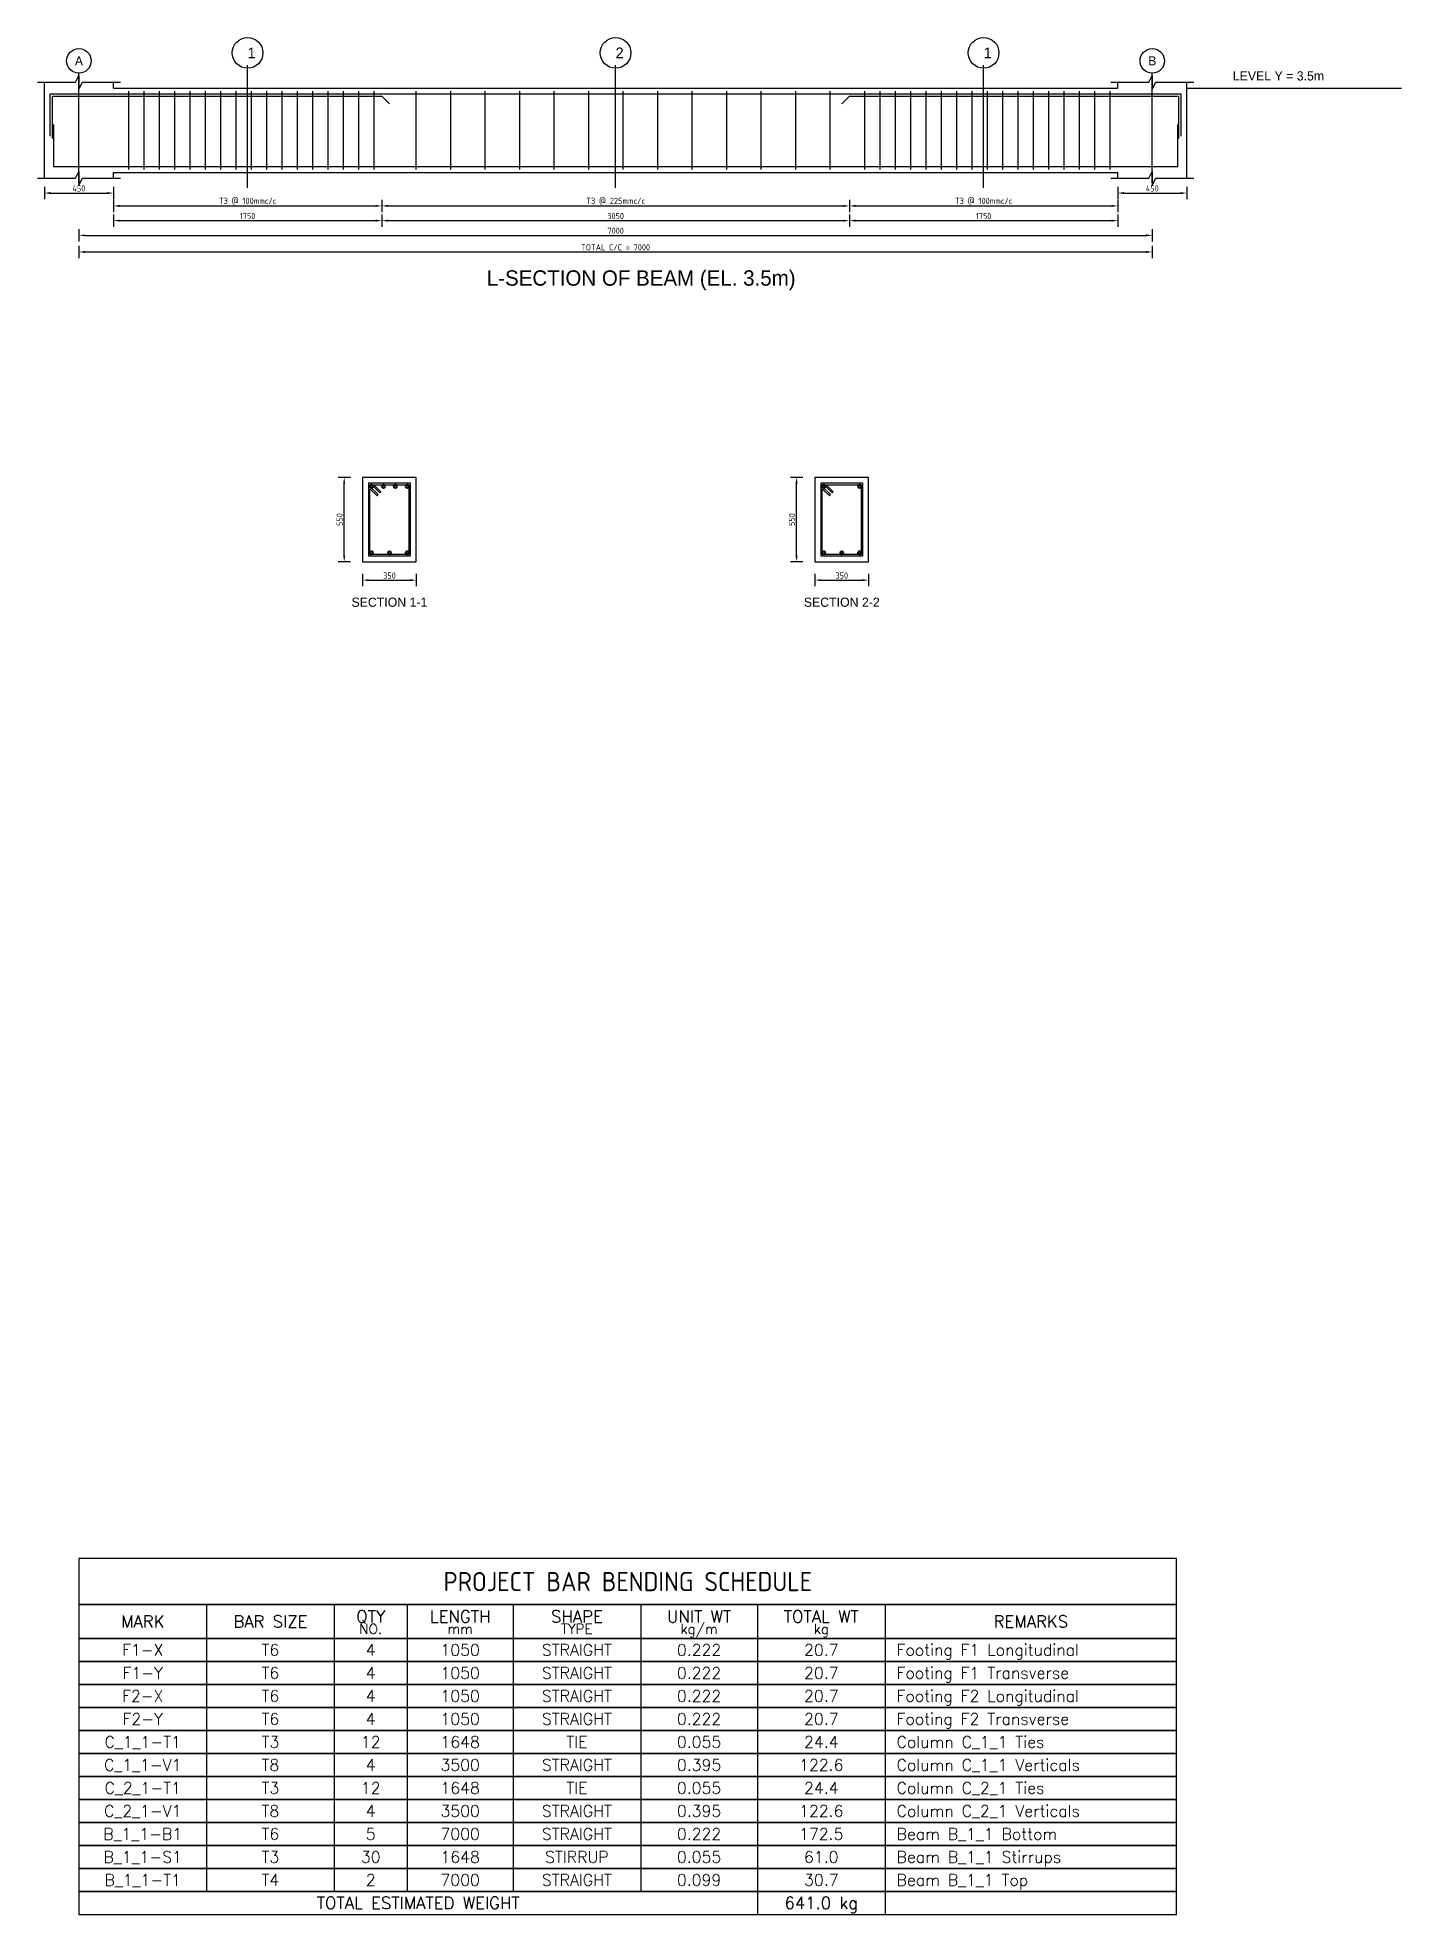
# Model space of a CAD drawing. Header units: metres. Extents: x -4073 to 22081, y -47896 to 1700.
# Drawn here: x -270 to 8625, y -47896 to -35657 of the extents above; entities that cross this region are included whole.
import ezdxf
from ezdxf.enums import TextEntityAlignment as Align

# ---------------------------------------------------------------- set-up
doc = ezdxf.new("R2010")
doc.units = ezdxf.units.M
for name, color, linetype in [('BEAM', 7, 'Continuous'), ('BREAK_LINE', 7, 'Continuous'), ('CEN', 132, 'Continuous'), ('COLUMN', 7, 'Continuous'), ('DIM_LINEAR', 3, 'Continuous'), ('REBAR', 2, 'Continuous'), ('SCHEDULE', 7, 'Continuous'), ('STIRRUP', 135, 'Continuous'), ('TEXT', 151, 'Continuous')]:
    doc.layers.add(name, color=color, linetype=linetype)
doc.layers.add('Rebar_hatch', color=2, linetype='Continuous', lineweight=50)
doc.styles.add('Dimension', font='isocp')
doc.styles.add('Schedule', font='romans')
doc.styles.add('Title', font='isocp')
doc.dimstyles.new('Linear', dxfattribs={"dimtxt": 40, "dimasz": 40, "dimexe": 40, "dimexo": 40, "dimgap": 10, "dimtad": 1, "dimdsep": 46, "dimtxsty": 'Dimension', "dimcen": 2.5, "dimclrd": 132, "dimclre": 132, "dimclrt": 151, "dimazin": 3, "dimtfac": 1, "dimtmove": 0, "dimatfit": 3, "dimfxl": 40, "dimfxlon": 1})

msp = doc.modelspace()

# ---------------------------------------------------------------- texts
at = {"layer": 'DIM_LINEAR'}
for s, p in [('1', (1100, -35792)), ('2', (3500, -35792)), ('1', (5900, -35792))]:
    msp.add_text(s, height=70, dxfattribs=at).set_placement(p)
at = {"layer": 'SCHEDULE'}
for s, height, style, p in [('PROJECT BAR BENDING SCHEDULE', 125, 'Title', (3579.375, -45725)), ('MARK', 78.75, 'Schedule', (416.25, -45985.25)), ('BAR SIZE', 78.75, 'Schedule', (1248.75, -45985.25)), ('QTY', 78.75, 'Schedule', (1903.125, -45952.175)), ('NO.', 64.575, 'Schedule', (1903.125, -46033.76)), ('LENGTH', 78.75, 'Schedule', (2486.25, -45952.175)), ('SHAPE', 78.75, 'Schedule', (3247.5, -45952.175)), ('TYPE', 64.575, 'Schedule', (3247.5, -46033.76)), ('UNIT WT', 78.75, 'Schedule', (4044.375, -45952.175)), ('kg/m', 64.575, 'Schedule', (4044.375, -46033.76)), ('TOTAL WT', 78.75, 'Schedule', (4841.25, -45952.175)), ('kg', 64.575, 'Schedule', (4841.25, -46033.76)), ('REMARKS', 78.75, 'Schedule', (6208.125, -45985.25)), ('F1-X', 75, 'Schedule', (416.25, -46170.5)), ('T6', 75, 'Schedule', (1248.75, -46170.5)), ('4', 75, 'Schedule', (1903.125, -46170.5)), ('1050', 75, 'Schedule', (2486.25, -46170.5)), ('mm', 64.575, 'Schedule', (2486.25, -46033.76)), ('STRAIGHT', 75, 'Schedule', (3247.5, -46170.5)), ('0.222', 75, 'Schedule', (4044.375, -46170.5)), ('20.7', 75, 'Schedule', (4841.25, -46170.5)), ('F1-Y', 75, 'Schedule', (416.25, -46320.5)), ('T6', 75, 'Schedule', (1248.75, -46320.5)), ('4', 75, 'Schedule', (1903.125, -46320.5)), ('1050', 75, 'Schedule', (2486.25, -46320.5)), ('STRAIGHT', 75, 'Schedule', (3247.5, -46320.5)), ('0.222', 75, 'Schedule', (4044.375, -46320.5)), ('20.7', 75, 'Schedule', (4841.25, -46320.5)), ('F2-X', 75, 'Schedule', (416.25, -46470.5)), ('T6', 75, 'Schedule', (1248.75, -46470.5)), ('4', 75, 'Schedule', (1903.125, -46470.5)), ('1050', 75, 'Schedule', (2486.25, -46470.5)), ('STRAIGHT', 75, 'Schedule', (3247.5, -46470.5)), ('0.222', 75, 'Schedule', (4044.375, -46470.5)), ('20.7', 75, 'Schedule', (4841.25, -46470.5)), ('F2-Y', 75, 'Schedule', (416.25, -46620.5)), ('T6', 75, 'Schedule', (1248.75, -46620.5)), ('4', 75, 'Schedule', (1903.125, -46620.5)), ('1050', 75, 'Schedule', (2486.25, -46620.5)), ('STRAIGHT', 75, 'Schedule', (3247.5, -46620.5)), ('0.222', 75, 'Schedule', (4044.375, -46620.5)), ('20.7', 75, 'Schedule', (4841.25, -46620.5)), ('C_1_1-T1', 75, 'Schedule', (416.25, -46770.5)), ('T3', 75, 'Schedule', (1248.75, -46770.5)), ('12', 75, 'Schedule', (1903.125, -46770.5)), ('1648', 75, 'Schedule', (2486.25, -46770.5)), ('TIE', 75, 'Schedule', (3247.5, -46770.5)), ('0.055', 75, 'Schedule', (4044.375, -46770.5)), ('24.4', 75, 'Schedule', (4841.25, -46770.5)), ('C_1_1-V1', 75, 'Schedule', (416.25, -46920.5)), ('T8', 75, 'Schedule', (1248.75, -46920.5)), ('4', 75, 'Schedule', (1903.125, -46920.5)), ('3500', 75, 'Schedule', (2486.25, -46920.5)), ('STRAIGHT', 75, 'Schedule', (3247.5, -46920.5)), ('0.395', 75, 'Schedule', (4044.375, -46920.5)), ('122.6', 75, 'Schedule', (4841.25, -46920.5)), ('C_2_1-T1', 75, 'Schedule', (416.25, -47070.5)), ('T3', 75, 'Schedule', (1248.75, -47070.5)), ('12', 75, 'Schedule', (1903.125, -47070.5)), ('1648', 75, 'Schedule', (2486.25, -47070.5)), ('TIE', 75, 'Schedule', (3247.5, -47070.5)), ('0.055', 75, 'Schedule', (4044.375, -47070.5)), ('24.4', 75, 'Schedule', (4841.25, -47070.5)), ('C_2_1-V1', 75, 'Schedule', (416.25, -47220.5)), ('T8', 75, 'Schedule', (1248.75, -47220.5)), ('4', 75, 'Schedule', (1903.125, -47220.5)), ('3500', 75, 'Schedule', (2486.25, -47220.5)), ('STRAIGHT', 75, 'Schedule', (3247.5, -47220.5)), ('0.395', 75, 'Schedule', (4044.375, -47220.5)), ('122.6', 75, 'Schedule', (4841.25, -47220.5)), ('B_1_1-B1', 75, 'Schedule', (416.25, -47370.5)), ('T6', 75, 'Schedule', (1248.75, -47370.5)), ('5', 75, 'Schedule', (1903.125, -47370.5)), ('7000', 75, 'Schedule', (2486.25, -47370.5)), ('STRAIGHT', 75, 'Schedule', (3247.5, -47370.5)), ('0.222', 75, 'Schedule', (4044.375, -47370.5)), ('172.5', 75, 'Schedule', (4841.25, -47370.5)), ('B_1_1-S1', 75, 'Schedule', (416.25, -47520.5)), ('T3', 75, 'Schedule', (1248.75, -47520.5)), ('30', 75, 'Schedule', (1903.125, -47520.5)), ('1648', 75, 'Schedule', (2486.25, -47520.5)), ('STIRRUP', 75, 'Schedule', (3247.5, -47520.5)), ('0.055', 75, 'Schedule', (4044.375, -47520.5)), ('61.0', 75, 'Schedule', (4841.25, -47520.5)), ('B_1_1-T1', 75, 'Schedule', (416.25, -47670.5)), ('T4', 75, 'Schedule', (1248.75, -47670.5)), ('2', 75, 'Schedule', (1903.125, -47670.5)), ('7000', 75, 'Schedule', (2486.25, -47670.5)), ('STRAIGHT', 75, 'Schedule', (3247.5, -47670.5)), ('0.099', 75, 'Schedule', (4044.375, -47670.5)), ('30.7', 75, 'Schedule', (4841.25, -47670.5)), ('TOTAL ESTIMATED WEIGHT', 78.75, 'Schedule', (2212.5, -47820.5)), ('641.0 kg', 78.75, 'Schedule', (4841.25, -47820.5))]:
    msp.add_text(s, height=height, dxfattribs=dict(at, style=style)).set_placement(p, align=Align.MIDDLE_CENTER)
at = {"layer": 'SCHEDULE', "style": 'Schedule'}
for s, p in [('Footing F1 Longitudinal', (5332.5, -46170.5)), ('Footing F1 Transverse', (5332.5, -46320.5)), ('Footing F2 Longitudinal', (5332.5, -46470.5)), ('Footing F2 Transverse', (5332.5, -46620.5)), ('Column C_1_1 Ties', (5332.5, -46770.5)), ('Column C_1_1 Verticals', (5332.5, -46920.5)), ('Column C_2_1 Ties', (5332.5, -47070.5)), ('Column C_2_1 Verticals', (5332.5, -47220.5)), ('Beam B_1_1 Bottom', (5332.5, -47370.5)), ('Beam B_1_1 Stirrups', (5332.5, -47520.5)), ('Beam B_1_1 Top', (5332.5, -47670.5))]:
    msp.add_text(s, height=75, dxfattribs=at).set_placement(p, align=Align.MIDDLE_LEFT)
at = {"layer": 'TEXT'}
for s, p in [('A', (0, -35809)), ('B', (7000, -35809)), ('SECTION 1-1', (2025, -39339)), ('SECTION 2-2', (4975, -39339))]:
    msp.add_text(s, height=60, dxfattribs=at).set_placement(p, align=Align.MIDDLE_CENTER)
msp.add_text('LEVEL Y = 3.5m', height=60, dxfattribs=at).set_placement((7525, -35937))
at = {"layer": 'TEXT', "insert": (2660, -37175), "char_height": 100, "width": 25000, "attachment_point": 1}
msp.add_mtext('L-SECTION OF BEAM (EL. 3.5m)', dxfattribs=at)

# ---------------------------------------------------------------- dimensions: what is measured, and where the dimension line sits
at = {"layer": 'DIM_LINEAR'}
for base, p1, p2, text in [((-225, -36671), (-225, -36575), (225, -36575), '450'), ((0, -36947), (0, -36575), (7000, -36575), '7000'), ((0, -37055), (0, -36575), (7000, -36575), 'TOTAL C/C = 7000'), ((225, -36755), (225, -36575), (1975, -36575), 'T3 @ 100mmc/c'), ((225, -36851), (225, -36575), (1975, -36575), '1750'), ((1975, -36755), (1975, -36575), (5025, -36575), 'T3 @ 225mmc/c'), ((1975, -36851), (1975, -36575), (5025, -36575), '3050'), ((5025, -36755), (5025, -36575), (6775, -36575), 'T3 @ 100mmc/c'), ((5025, -36851), (5025, -36575), (6775, -36575), '1750'), ((6775, -36671), (6775, -36575), (7225, -36575), '450'), ((1850, -39195), (1850, -39075), (2200, -39075), '350'), ((4800, -39195), (4800, -39075), (5150, -39075), '350')]:
    msp.add_linear_dim(base=base, p1=p1, p2=p2, text=text, dimstyle='Linear', dxfattribs=at).render()
for base, p1, p2 in [((1730, -39075), (1850, -39075), (1850, -38525)), ((4680, -39075), (4800, -39075), (4800, -38525))]:
    msp.add_linear_dim(base=base, p1=p1, p2=p2, angle=90, text='550', dimstyle='Linear', dxfattribs=at).render()

# ---------------------------------------------------------------- linework, layer by layer
at = {"layer": 'BEAM'}
for p, q in [((225, -35987), (6775, -35987)), ((225, -36537), (6775, -36537))]:
    msp.add_line(p, q, dxfattribs=at)
for points in [[(1850, -39075), (2200, -39075), (2200, -38525), (1850, -38525), (1850, -39075)], [(4800, -39075), (5150, -39075), (5150, -38525), (4800, -38525), (4800, -39075)]]:
    msp.add_lwpolyline(points, close=True, dxfattribs=at)
at = {"layer": 'BREAK_LINE'}
for points in [[(-270, -35949), (-22.5, -35949), (0, -35904), (0, -35994), (22.5, -35949), (270, -35949)], [(6730, -35949), (6977.5, -35949), (7000, -35904), (7000, -35994), (7022.5, -35949), (7270, -35949)], [(-270, -36575), (-22.5, -36575), (0, -36530), (0, -36620), (22.5, -36575), (270, -36575)], [(6730, -36575), (6977.5, -36575), (7000, -36530), (7000, -36620), (7022.5, -36575), (7270, -36575)]]:
    msp.add_lwpolyline(points, dxfattribs=at)
at = {"layer": 'CEN'}
for p, q in [((0, -36605), (0, -35889)), ((7000, -36605), (7000, -35889))]:
    msp.add_line(p, q, dxfattribs=at)
at = {"layer": 'COLUMN'}
for p, q in [((-225, -36575), (-225, -35949)), ((225, -35987), (225, -35949)), ((6775, -35987), (6775, -35949)), ((7225, -36575), (7225, -35949)), ((225, -36575), (225, -36537)), ((6775, -36575), (6775, -36537))]:
    msp.add_line(p, q, dxfattribs=at)
at = {"layer": 'DIM_LINEAR'}
for p, q in [((1100, -36637), (1100, -35837)), ((3500, -36637), (3500, -35837)), ((5900, -36637), (5900, -35837)), ((7225, -35987), (8625, -35987))]:
    msp.add_line(p, q, dxfattribs=at)
for centre, radius in [((0, -35809), 80), ((1100, -35757), 100), ((3500, -35757), 100), ((5900, -35757), 100), ((7000, -35809), 80)]:
    msp.add_circle(centre, radius, dxfattribs=at)
at = {"layer": 'REBAR'}
for points in [[(-186.9, -36300.1), (-186.9, -36025.1), (7186.9, -36025.1), (7186.9, -36300.1)], [(-171.9, -36315.1), (-171.9, -36040.1), (1975, -36040.1), (2025, -36090.1)], [(4975, -36090.1), (5025, -36040.1), (7171.9, -36040.1), (7171.9, -36315.1)], [(-166.9, -36223.9), (-166.9, -36498.9), (7166.9, -36498.9), (7166.9, -36223.9)]]:
    msp.add_lwpolyline(points, dxfattribs=at)
at = {"layer": 'REBAR_HATCH'}
for centre in [(1908.1, -38583.1), (1986.033, -38583.1), (2063.967, -38583.1), (2141.9, -38583.1), (4858.1, -38583.1), (5091.9, -38583.1), (1908.1, -39016.9), (2025, -39016.9), (2141.9, -39016.9), (4858.1, -39016.9), (4975, -39016.9), (5091.9, -39016.9)]:
    msp.add_circle(centre, 10, dxfattribs=at)
at = {"layer": 'SCHEDULE'}
for p, q in [((832.5, -45875), (832.5, -46095.5)), ((1665, -45875), (1665, -46095.5)), ((2141.25, -45875), (2141.25, -46095.5)), ((2831.25, -45875), (2831.25, -46095.5)), ((3663.75, -45875), (3663.75, -46095.5)), ((4425, -45875), (4425, -46095.5)), ((5257.5, -45875), (5257.5, -46095.5)), ((832.5, -46095.5), (832.5, -46245.5)), ((1665, -46095.5), (1665, -46245.5)), ((2141.25, -46095.5), (2141.25, -46245.5)), ((2831.25, -46095.5), (2831.25, -46245.5)), ((3663.75, -46095.5), (3663.75, -46245.5)), ((4425, -46095.5), (4425, -46245.5)), ((5257.5, -46095.5), (5257.5, -46245.5)), ((832.5, -46245.5), (832.5, -46395.5)), ((1665, -46245.5), (1665, -46395.5)), ((2141.25, -46245.5), (2141.25, -46395.5)), ((2831.25, -46245.5), (2831.25, -46395.5)), ((3663.75, -46245.5), (3663.75, -46395.5)), ((4425, -46245.5), (4425, -46395.5)), ((5257.5, -46245.5), (5257.5, -46395.5)), ((832.5, -46395.5), (832.5, -46545.5)), ((1665, -46395.5), (1665, -46545.5)), ((2141.25, -46395.5), (2141.25, -46545.5)), ((2831.25, -46395.5), (2831.25, -46545.5)), ((3663.75, -46395.5), (3663.75, -46545.5)), ((4425, -46395.5), (4425, -46545.5)), ((5257.5, -46395.5), (5257.5, -46545.5)), ((832.5, -46545.5), (832.5, -46695.5)), ((1665, -46545.5), (1665, -46695.5)), ((2141.25, -46545.5), (2141.25, -46695.5)), ((2831.25, -46545.5), (2831.25, -46695.5)), ((3663.75, -46545.5), (3663.75, -46695.5)), ((4425, -46545.5), (4425, -46695.5)), ((5257.5, -46545.5), (5257.5, -46695.5)), ((832.5, -46695.5), (832.5, -46845.5)), ((1665, -46695.5), (1665, -46845.5)), ((2141.25, -46695.5), (2141.25, -46845.5)), ((2831.25, -46695.5), (2831.25, -46845.5)), ((3663.75, -46695.5), (3663.75, -46845.5)), ((4425, -46695.5), (4425, -46845.5)), ((5257.5, -46695.5), (5257.5, -46845.5)), ((832.5, -46845.5), (832.5, -46995.5)), ((1665, -46845.5), (1665, -46995.5)), ((2141.25, -46845.5), (2141.25, -46995.5)), ((2831.25, -46845.5), (2831.25, -46995.5)), ((3663.75, -46845.5), (3663.75, -46995.5)), ((4425, -46845.5), (4425, -46995.5)), ((5257.5, -46845.5), (5257.5, -46995.5)), ((832.5, -46995.5), (832.5, -47145.5)), ((1665, -46995.5), (1665, -47145.5)), ((2141.25, -46995.5), (2141.25, -47145.5)), ((2831.25, -46995.5), (2831.25, -47145.5)), ((3663.75, -46995.5), (3663.75, -47145.5)), ((4425, -46995.5), (4425, -47145.5)), ((5257.5, -46995.5), (5257.5, -47145.5)), ((832.5, -47145.5), (832.5, -47295.5)), ((1665, -47145.5), (1665, -47295.5)), ((2141.25, -47145.5), (2141.25, -47295.5)), ((2831.25, -47145.5), (2831.25, -47295.5)), ((3663.75, -47145.5), (3663.75, -47295.5)), ((4425, -47145.5), (4425, -47295.5)), ((5257.5, -47145.5), (5257.5, -47295.5)), ((832.5, -47295.5), (832.5, -47445.5)), ((1665, -47295.5), (1665, -47445.5)), ((2141.25, -47295.5), (2141.25, -47445.5)), ((2831.25, -47295.5), (2831.25, -47445.5)), ((3663.75, -47295.5), (3663.75, -47445.5)), ((4425, -47295.5), (4425, -47445.5)), ((5257.5, -47295.5), (5257.5, -47445.5)), ((832.5, -47445.5), (832.5, -47595.5)), ((1665, -47445.5), (1665, -47595.5)), ((2141.25, -47445.5), (2141.25, -47595.5)), ((2831.25, -47445.5), (2831.25, -47595.5)), ((3663.75, -47445.5), (3663.75, -47595.5)), ((4425, -47445.5), (4425, -47595.5)), ((5257.5, -47445.5), (5257.5, -47595.5)), ((832.5, -47595.5), (832.5, -47745.5)), ((1665, -47595.5), (1665, -47745.5)), ((2141.25, -47595.5), (2141.25, -47745.5)), ((2831.25, -47595.5), (2831.25, -47745.5)), ((3663.75, -47595.5), (3663.75, -47745.5)), ((4425, -47595.5), (4425, -47745.5)), ((5257.5, -47595.5), (5257.5, -47745.5)), ((4425, -47745.5), (4425, -47895.5)), ((5257.5, -47745.5), (5257.5, -47895.5))]:
    msp.add_line(p, q, dxfattribs=at)
for points in [[(0, -45875), (7158.75, -45875), (7158.75, -45575), (0, -45575), (0, -45875)], [(0, -46095.5), (7158.75, -46095.5), (7158.75, -45875), (0, -45875), (0, -46095.5)], [(0, -46245.5), (7158.75, -46245.5), (7158.75, -46095.5), (0, -46095.5), (0, -46245.5)], [(0, -46395.5), (7158.75, -46395.5), (7158.75, -46245.5), (0, -46245.5), (0, -46395.5)], [(0, -46545.5), (7158.75, -46545.5), (7158.75, -46395.5), (0, -46395.5), (0, -46545.5)], [(0, -46695.5), (7158.75, -46695.5), (7158.75, -46545.5), (0, -46545.5), (0, -46695.5)], [(0, -46845.5), (7158.75, -46845.5), (7158.75, -46695.5), (0, -46695.5), (0, -46845.5)], [(0, -46995.5), (7158.75, -46995.5), (7158.75, -46845.5), (0, -46845.5), (0, -46995.5)], [(0, -47145.5), (7158.75, -47145.5), (7158.75, -46995.5), (0, -46995.5), (0, -47145.5)], [(0, -47295.5), (7158.75, -47295.5), (7158.75, -47145.5), (0, -47145.5), (0, -47295.5)], [(0, -47445.5), (7158.75, -47445.5), (7158.75, -47295.5), (0, -47295.5), (0, -47445.5)], [(0, -47595.5), (7158.75, -47595.5), (7158.75, -47445.5), (0, -47445.5), (0, -47595.5)], [(0, -47745.5), (7158.75, -47745.5), (7158.75, -47595.5), (0, -47595.5), (0, -47745.5)], [(0, -47895.5), (7158.75, -47895.5), (7158.75, -47745.5), (0, -47745.5), (0, -47895.5)]]:
    msp.add_lwpolyline(points, close=True, dxfattribs=at)
at = {"layer": 'STIRRUP'}
for p, q in [((325, -36517.95), (325, -36006.05)), ((425, -36517.95), (425, -36006.05)), ((525, -36517.95), (525, -36006.05)), ((625, -36517.95), (625, -36006.05)), ((725, -36517.95), (725, -36006.05)), ((825, -36517.95), (825, -36006.05)), ((925, -36517.95), (925, -36006.05)), ((1025, -36517.95), (1025, -36006.05)), ((1125, -36517.95), (1125, -36006.05)), ((1225, -36517.95), (1225, -36006.05)), ((1325, -36517.95), (1325, -36006.05)), ((1425, -36517.95), (1425, -36006.05)), ((1525, -36517.95), (1525, -36006.05)), ((1625, -36517.95), (1625, -36006.05)), ((1725, -36517.95), (1725, -36006.05)), ((1825, -36517.95), (1825, -36006.05)), ((1925, -36517.95), (1925, -36006.05)), ((2200, -36517.95), (2200, -36006.05)), ((2425, -36517.95), (2425, -36006.05)), ((2650, -36517.95), (2650, -36006.05)), ((2875, -36517.95), (2875, -36006.05)), ((3100, -36517.95), (3100, -36006.05)), ((3325, -36517.95), (3325, -36006.05)), ((3550, -36517.95), (3550, -36006.05)), ((3775, -36517.95), (3775, -36006.05)), ((4000, -36517.95), (4000, -36006.05)), ((4225, -36517.95), (4225, -36006.05)), ((4450, -36517.95), (4450, -36006.05)), ((4675, -36517.95), (4675, -36006.05)), ((4900, -36517.95), (4900, -36006.05)), ((5125, -36517.95), (5125, -36006.05)), ((5225, -36517.95), (5225, -36006.05)), ((5325, -36517.95), (5325, -36006.05)), ((5425, -36517.95), (5425, -36006.05)), ((5525, -36517.95), (5525, -36006.05)), ((5625, -36517.95), (5625, -36006.05)), ((5725, -36517.95), (5725, -36006.05)), ((5825, -36517.95), (5825, -36006.05)), ((5925, -36517.95), (5925, -36006.05)), ((6025, -36517.95), (6025, -36006.05)), ((6125, -36517.95), (6125, -36006.05)), ((6225, -36517.95), (6225, -36006.05)), ((6325, -36517.95), (6325, -36006.05)), ((6425, -36517.95), (6425, -36006.05)), ((6525, -36517.95), (6525, -36006.05)), ((6625, -36517.95), (6625, -36006.05)), ((6725, -36517.95), (6725, -36006.05))]:
    msp.add_line(p, q, dxfattribs=at)
for points in [[(1888.1, -39036.9), (2161.9, -39036.9), (2161.9, -38563.1), (1888.1, -38563.1), (1888.1, -39036.9)], [(1923.756, -38573.1), (2151.9, -38573.1), (2151.9, -39026.9), (1898.1, -39026.9), (1898.1, -38598.756), (1944.062, -38644.718), (1951.133, -38637.647), (1898.1, -38584.614), (1908.634, -38588.899), (1910.92, -38587.734), (1912.734, -38585.92), (1913.899, -38583.634), (1909.614, -38573.1), (1962.647, -38626.133), (1969.718, -38619.062), (1923.756, -38573.1)], [(4838.1, -39036.9), (5111.9, -39036.9), (5111.9, -38563.1), (4838.1, -38563.1), (4838.1, -39036.9)], [(4873.756, -38573.1), (5101.9, -38573.1), (5101.9, -39026.9), (4848.1, -39026.9), (4848.1, -38598.756), (4894.062, -38644.718), (4901.133, -38637.647), (4848.1, -38584.614), (4858.634, -38588.899), (4860.92, -38587.734), (4862.734, -38585.92), (4863.899, -38583.634), (4859.614, -38573.1), (4912.647, -38626.133), (4919.718, -38619.062), (4873.756, -38573.1)]]:
    msp.add_lwpolyline(points, close=True, dxfattribs=at)

msp.set_redraw_order([(e.dxf.handle, doc.entitydb.next_handle()) for e in msp.query("TEXT MTEXT ATTDEF DIMENSION ARC_DIMENSION")])  # texts and dimensions are drawn at this point

doc.saveas('drawing.dxf')
